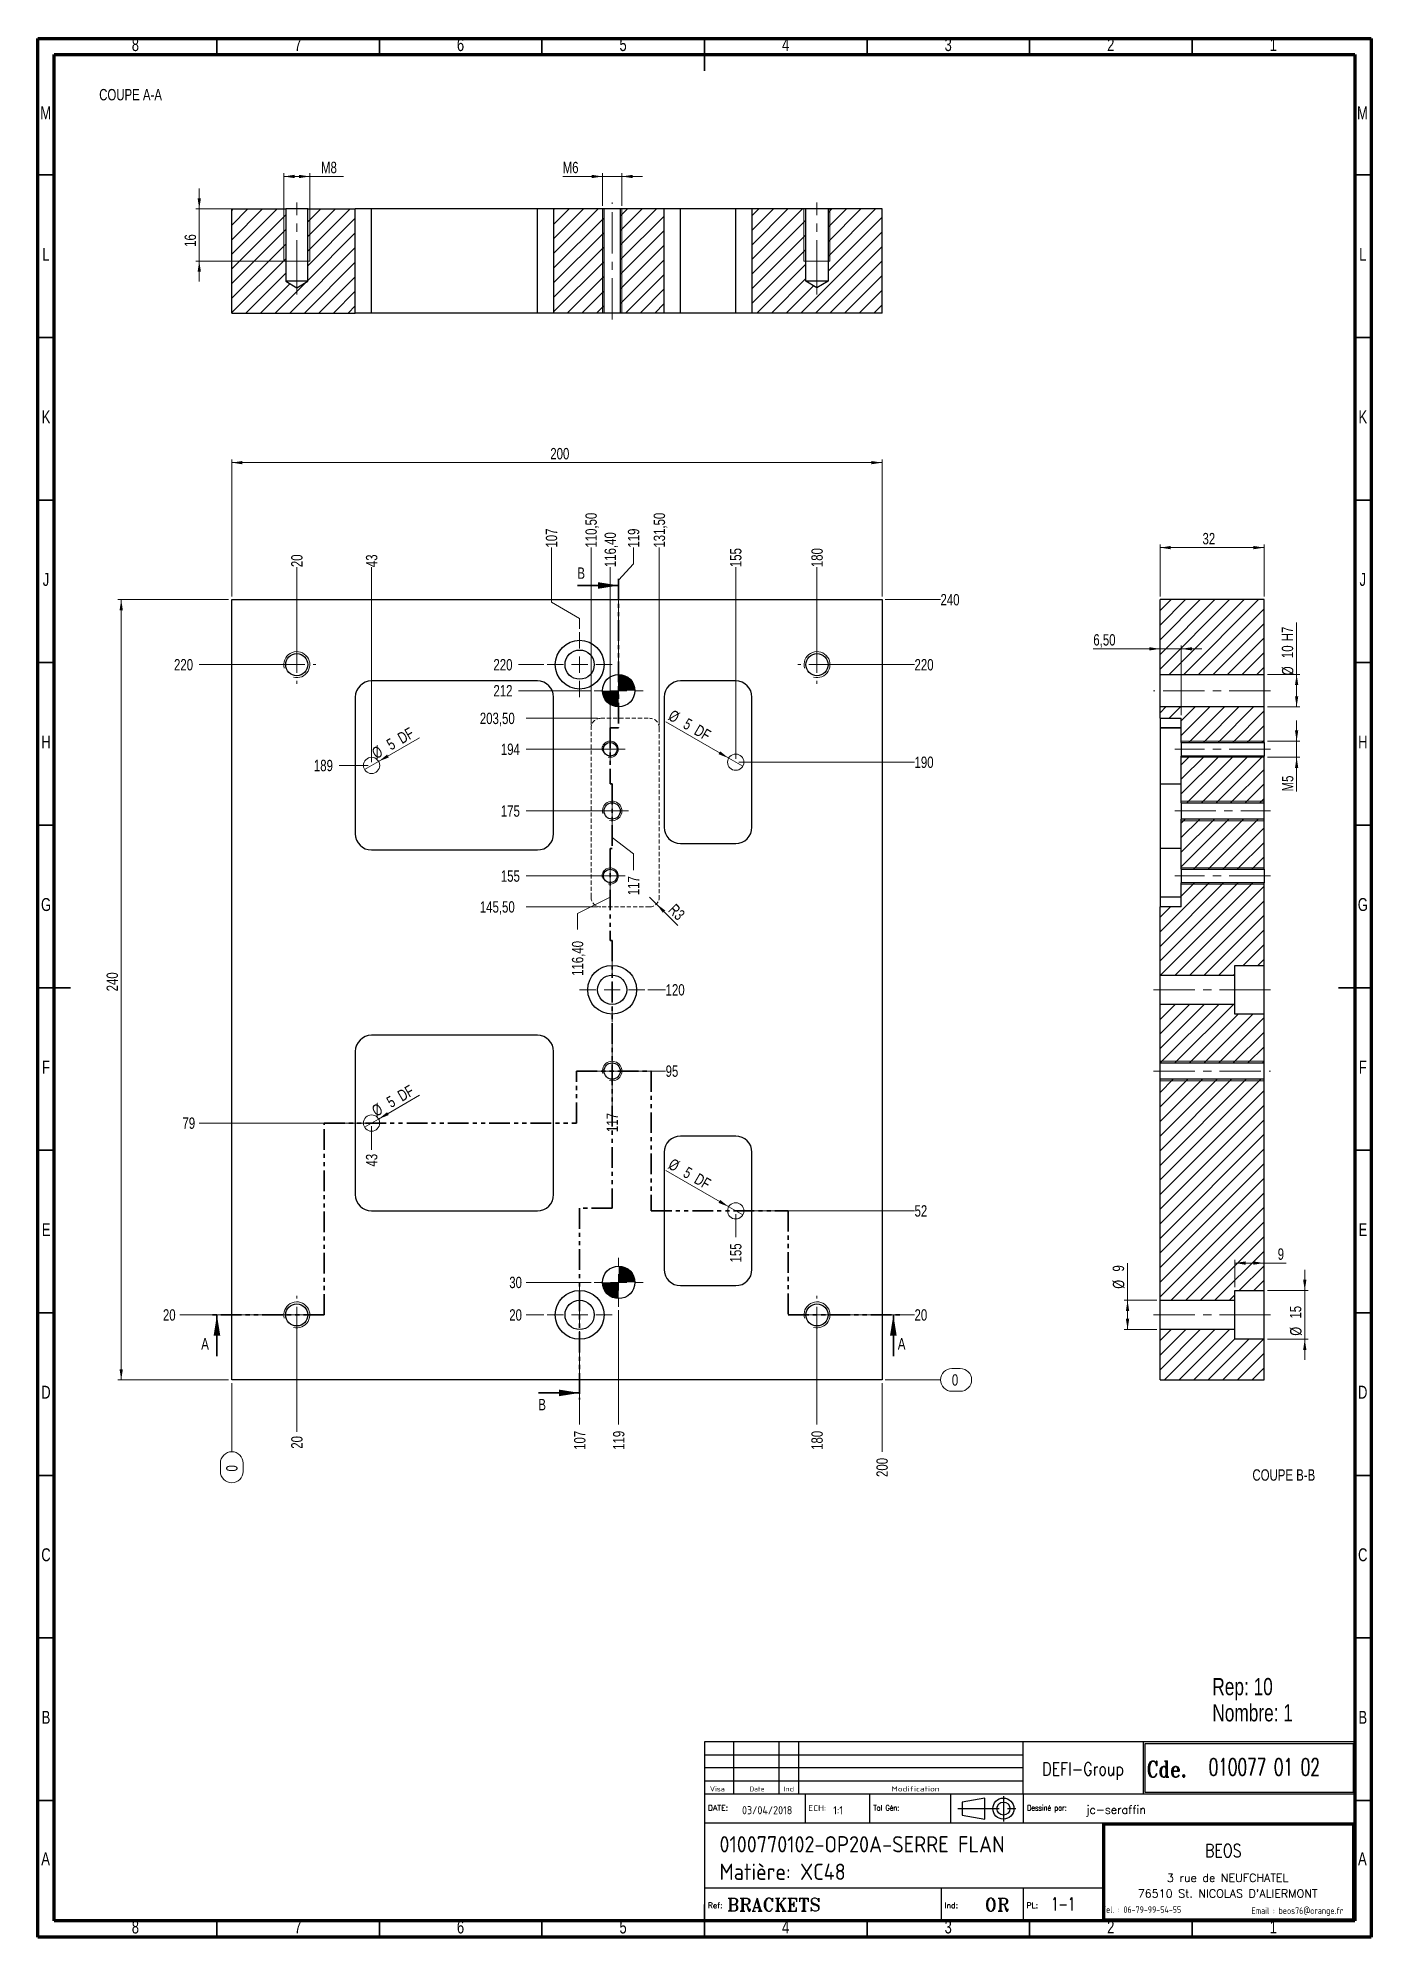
# Model space of a CAD drawing. Header units: millimetres. Extents: x 5 to 415, y 5 to 589.
import ezdxf

# ---------------------------------------------------------------- set-up
doc = ezdxf.new("R2010")
doc.units = ezdxf.units.MM
for name, pattern in [('CENTERX2', [20.32, 12.7, -2.54, 2.54, -2.54]), ('HIDDEN', [1.905, 1.27, -0.635]), ('PHANTOM', [12.7, 6.35, -1.27, 1.27, -1.27, 1.27, -1.27])]:
    doc.linetypes.add(name, pattern=pattern)
doc.layers.add('DIMENSIONS', color=176, linetype='Continuous')
doc.styles.add('SLDTEXTSTYLE0', font='TXT', dxfattribs={"width": 0.75})
doc.styles.add('SLDTEXTSTYLE1', font='ISOCP')
doc.styles.add('SLDTEXTSTYLE10', font='ISOCP', dxfattribs={"width": 1.147311})
doc.styles.add('SLDTEXTSTYLE11', font='ISOCP', dxfattribs={"width": 1.385904})
doc.styles.add('SLDTEXTSTYLE12', font='ISOCP', dxfattribs={"width": 1.246461})
doc.styles.add('SLDTEXTSTYLE13', font='ROMAND')
doc.styles.add('SLDTEXTSTYLE2', font='ROMANT', dxfattribs={"width": 0.8})
doc.styles.add('SLDTEXTSTYLE3', font='ISOCP', dxfattribs={"width": 0.8})
doc.styles.add('SLDTEXTSTYLE4', font='ROMANS', dxfattribs={"width": 0.8})
doc.styles.add('SLDTEXTSTYLE5', font='ROMANT')
doc.styles.add('SLDTEXTSTYLE6', font='ROMANS')
doc.styles.add('SLDTEXTSTYLE7', font='ROMANT', dxfattribs={"width": 0.65})
doc.styles.add('SLDTEXTSTYLE8', font='ISOCP', dxfattribs={"width": 1.446157})
doc.styles.add('SLDTEXTSTYLE9', font='ISOCP', dxfattribs={"width": 1.294402})
doc.dimstyles.new('SLDDIMSTYLE0', dxfattribs={"dimtxt": 3.5, "dimasz": 3.302, "dimexe": 0, "dimexo": 0.0625, "dimgap": 0.875, "dimtad": 0, "dimtih": 1, "dimtoh": 1, "dimdec": 0, "dimrnd": 1e-09, "dimdsep": 46, "dimtxsty": 'SLDTEXTSTYLE0', "dimblk1": 'NONE', "dimblk2": 'NONE', "dimsah": 1, "dimcen": 0.09, "dimadec": 0, "dimazin": 2, "dimtfac": 1, "dimtdec": 0, "dimtofl": 0, "dimtmove": 0, "dimatfit": 3, "dimldrblk": 'NONE', "dimfxl": 1, "dimfrac": 2, "dimtolj": 1, "dimtzin": 12, "dimarcsym": 0})
doc.dimstyles.new('SLDDIMSTYLE1', dxfattribs={"dimtxt": 3.5, "dimasz": 3.302, "dimexe": 0, "dimexo": 0.0625, "dimgap": 0.875, "dimtad": 0, "dimtih": 1, "dimtoh": 1, "dimrnd": 1e-09, "dimzin": 12, "dimdsep": 46, "dimtxsty": 'SLDTEXTSTYLE0', "dimblk1": 'NONE', "dimblk2": 'NONE', "dimsah": 1, "dimcen": 0.09, "dimadec": 0, "dimazin": 3, "dimtfac": 1, "dimtofl": 0, "dimtmove": 0, "dimatfit": 3, "dimldrblk": 'NONE', "dimfxl": 1, "dimfrac": 2, "dimtolj": 1, "dimtzin": 12, "dimarcsym": 0})
doc.dimstyles.new('SLDDIMSTYLE2', dxfattribs={"dimtxt": 3.5, "dimasz": 3.302, "dimexe": 0, "dimexo": 0.0625, "dimgap": 0.875, "dimtad": 1, "dimrnd": 1e-09, "dimzin": 12, "dimdsep": 46, "dimtxsty": 'SLDTEXTSTYLE0', "dimblk1": 'NONE', "dimsah": 1, "dimcen": 0, "dimadec": 0, "dimazin": 3, "dimtfac": 1, "dimtmove": 0, "dimatfit": 3, "dimldrblk": 'NONE', "dimfxl": 1, "dimfrac": 2, "dimtolj": 1, "dimtzin": 12, "dimarcsym": 0})
doc.dimstyles.new('SLDDIMSTYLE3', dxfattribs={"dimtxt": 3.5, "dimasz": 3.302, "dimexe": 0, "dimexo": 0.0625, "dimgap": 0.875, "dimtad": 1, "dimrnd": 1e-09, "dimzin": 12, "dimdsep": 46, "dimtxsty": 'SLDTEXTSTYLE0', "dimsah": 1, "dimcen": 0.09, "dimadec": 0, "dimazin": 3, "dimtfac": 1, "dimtofl": 0, "dimtmove": 0, "dimatfit": 3, "dimfxl": 1, "dimfrac": 2, "dimtolj": 1, "dimtzin": 12, "dimarcsym": 0})
doc.dimstyles.new('SLDDIMSTYLE4', dxfattribs={"dimtxt": 3.5, "dimasz": 3.302, "dimexe": 0, "dimexo": 0.0625, "dimgap": 0.875, "dimtad": 1, "dimrnd": 1e-09, "dimzin": 12, "dimdsep": 46, "dimtxsty": 'SLDTEXTSTYLE0', "dimsah": 1, "dimcen": 0, "dimadec": 0, "dimazin": 3, "dimtfac": 1, "dimtofl": 0, "dimtmove": 0, "dimatfit": 3, "dimfxl": 1, "dimfrac": 2, "dimtolj": 1, "dimtzin": 12, "dimarcsym": 0})
doc.dimstyles.new('SLDDIMSTYLE5', dxfattribs={"dimtxt": 3.5, "dimasz": 3.302, "dimexe": 0, "dimexo": 0.0625, "dimgap": 0.875, "dimtad": 1, "dimrnd": 1e-09, "dimzin": 12, "dimdsep": 46, "dimtxsty": 'SLDTEXTSTYLE0', "dimsah": 1, "dimcen": 0.09, "dimadec": 0, "dimazin": 3, "dimtfac": 1, "dimtmove": 0, "dimatfit": 0, "dimfxl": 1, "dimfrac": 2, "dimtolj": 1, "dimtzin": 12, "dimarcsym": 0})

msp = doc.modelspace()

# ---------------------------------------------------------------- texts
at = {"color": 7, "linetype": 'Continuous', "lineweight": 0, "attachment_point": 2, "style": 'SLDTEXTSTYLE0'}
for s, insert, char_height in [('8', (34.96, 589.06), 3.969), ('7', (84.96, 589.06), 3.969), ('6', (134.96, 589.06), 3.969), ('5', (184.96, 589.06), 3.969), ('4', (234.96, 589.06), 3.969), ('3', (284.96, 589.06), 3.969), ('2', (334.96, 589.06), 3.969), ('1', (384.96, 589.06), 3.969), ('COUPE A-A', (33.476, 573.43), 3.5), ('M', (7.362, 568.06), 3.969), ('M', (412.362, 568.06), 3.969), ('L', (7.455, 524.56), 3.969), ('L', (412.455, 524.56), 3.969), ('K', (7.489, 474.56), 3.969), ('K', (412.489, 474.56), 3.969), ('J', (7.465, 424.56), 3.969), ('J', (412.465, 424.56), 3.969), ('H', (7.49, 374.56), 3.969), ('H', (412.49, 374.56), 3.969), ('G', (7.487, 324.56), 3.969), ('G', (412.487, 324.56), 3.969), ('F', (7.458, 274.56), 3.969), ('F', (412.458, 274.56), 3.969), ('E', (7.508, 224.56), 3.969), ('E', (412.508, 224.56), 3.969), ('D', (7.453, 174.56), 3.969), ('D', (412.453, 174.56), 3.969), ('COUPE B-B', (388.183, 148.859), 3.5), ('C', (7.459, 124.56), 3.969), ('C', (412.459, 124.56), 3.969), ('B', (7.471, 74.56), 3.969), ('B', (412.471, 74.56), 3.969), ('A', (7.34, 31.06), 3.969), ('A', (412.34, 31.06), 3.969), ('8', (34.96, 10.06), 3.969), ('7', (84.96, 10.06), 3.969), ('6', (134.96, 10.06), 3.969), ('5', (184.96, 10.06), 3.969), ('4', (234.96, 10.06), 3.969), ('3', (284.96, 10.06), 3.969), ('2', (334.96, 10.06), 3.969), ('1', (384.96, 10.06), 3.969)]:
    msp.add_mtext(s, dxfattribs=dict(at, insert=insert, char_height=char_height))
at = {"color": 7, "linetype": 'Continuous', "char_height": 3.5, "attachment_point": 1, "style": 'SLDTEXTSTYLE0'}
for s, insert in [('B', (170.9, 426.265)), ('A', (55.215, 189.212)), ('A', (269.464, 189.212)), ('B', (158.9, 170.512))]:
    msp.add_mtext(s, dxfattribs=dict(at, insert=insert))
at = {"layer": 'DIMENSIONS'}
for s, insert, char_height, attachment_point, style in [('DEFI-Group', (326.42, 58.701), 4, 2, 'SLDTEXTSTYLE2'), ('Cde.', (346, 59.126), 5, 1, 'SLDTEXTSTYLE2'), ('010077 01 02', (365.078, 59.94), 5.29167, 1, 'SLDTEXTSTYLE7'), ('Visa', (211.655, 51.348), 1.5671, 1, 'SLDTEXTSTYLE12'), ('Date', (223.824, 51.283), 1.4924, 1, 'SLDTEXTSTYLE10'), ('Ind', (234.254, 51.283), 1.4924, 1, 'SLDTEXTSTYLE11'), ('Modification', (267.489, 51.348), 1.56705, 1, 'SLDTEXTSTYLE8'), ('DATE:', (211.034, 45.598), 1.7277, 1, 'SLDTEXTSTYLE6'), ('03/04/2018', (221.533, 45.253), 2.5, 1, 'SLDTEXTSTYLE1'), ('ECH:', (241.911, 45.56), 1.8141, 1, 'SLDTEXTSTYLE9'), ('1:1', (249.62, 45.24), 2.5, 1, 'SLDTEXTSTYLE1'), ('Tol Gén:', (261.952, 45.598), 1.7277, 1, 'SLDTEXTSTYLE4'), ('Dessiné par:', (309.221, 45.598), 1.72768, 1, 'SLDTEXTSTYLE4'), ('jc-seraffin', (327.355, 45.42), 2.5, 1, 'SLDTEXTSTYLE5'), ('0100770102-OP20A-SERRE FLAN', (214.603, 36.024), 5, 1, 'SLDTEXTSTYLE1'), ('BEOS', (369.571, 33.595), 4, 2, 'SLDTEXTSTYLE2'), ('Matière: XC48', (214.603, 27.564), 5, 1, 'SLDTEXTSTYLE1'), ('3 rue de NEUFCHATEL', (370.909, 24.448), 2.5, 2, 'SLDTEXTSTYLE13'), ("76510 St. NICOLAS D'ALIERMONT", (370.903, 19.623), 2.5, 2, 'SLDTEXTSTYLE13'), ('Ref:', (211.034, 15.598), 1.7277, 1, 'SLDTEXTSTYLE6'), ('BRACKETS', (216.904, 16.951), 4, 1, 'SLDTEXTSTYLE5'), ('Ind:', (283.826, 15.598), 1.7277, 1, 'SLDTEXTSTYLE6'), ('OR', (296.194, 16.951), 4, 1, 'SLDTEXTSTYLE5'), ('PL:', (309.034, 15.598), 1.7277, 1, 'SLDTEXTSTYLE6'), ('1-1', (316.651, 17.173), 4, 1, 'SLDTEXTSTYLE7'), ('Tel. : 06-79-99-54-55', (344.36, 14.429), 2, 2, 'SLDTEXTSTYLE3'), ('Email : beos76@orange.fr', (392.372, 14.097), 2, 2, 'SLDTEXTSTYLE3')]:
    msp.add_mtext(s, dxfattribs=dict(at, insert=insert, char_height=char_height, attachment_point=attachment_point, style=style))

# ---------------------------------------------------------------- blocks, each defined once
blk = doc.blocks.new('SW_NOTE_0')
at = {"color": 0, "linetype": 'Continuous', "lineweight": 0, "char_height": 5.292, "attachment_point": 1, "style": 'SLDTEXTSTYLE0'}
for s, insert in [('Rep: 10', (0, 6.82)), ('Nombre: 1', (0, -1.23))]:
    blk.add_mtext(s, dxfattribs=dict(at, insert=insert))
blk = doc.blocks.new('_D')
at = {"color": 7, "linetype": 'Continuous', "lineweight": 18}
for p, q in [((265.6, 176.36), (282.59, 176.36)), ((286.08, 179.85), (288.67, 179.85)), ((288.67, 172.87), (286.08, 172.87))]:
    blk.add_line(p, q, dxfattribs=at)
for centre, start, end in [((286.08, 176.36), 90, 270), ((288.67, 176.36), 270, 90)]:
    blk.add_arc(centre, 3.49, start, end, dxfattribs=at)
at = {"color": 7, "linetype": 'Continuous', "lineweight": 18, "insert": (286.08, 178.09), "char_height": 3.5, "attachment_point": 1, "style": 'SLDTEXTSTYLE0'}
blk.add_mtext('0', dxfattribs=at)
blk = doc.blocks.new('_None')
blk = doc.blocks.new('_D_1')
at = {"color": 7, "linetype": 'Continuous', "lineweight": 18}
blk.add_line((83.6, 196.36), (48.6, 196.36), dxfattribs=at)
at = {"color": 7, "linetype": 'Continuous', "lineweight": 18, "insert": (43.43, 198.09), "char_height": 3.5, "attachment_point": 1, "style": 'SLDTEXTSTYLE0'}
blk.add_mtext('20', dxfattribs=at)
blk = doc.blocks.new('_D_2')
at = {"color": 7, "linetype": 'Continuous', "lineweight": 18}
blk.add_line((160.6, 196.36), (155.12, 196.36), dxfattribs=at)
at = {"color": 7, "linetype": 'Continuous', "lineweight": 18, "insert": (149.95, 198.09), "char_height": 3.5, "attachment_point": 1, "style": 'SLDTEXTSTYLE0'}
blk.add_mtext('20', dxfattribs=at)
blk = doc.blocks.new('_D_3')
at = {"color": 7, "linetype": 'Continuous', "lineweight": 18}
blk.add_line((245.6, 196.36), (274.6, 196.36), dxfattribs=at)
at = {"color": 7, "linetype": 'Continuous', "lineweight": 18, "insert": (274.6, 198.09), "char_height": 3.5, "attachment_point": 1, "style": 'SLDTEXTSTYLE0'}
blk.add_mtext('20', dxfattribs=at)
blk = doc.blocks.new('_D_4')
at = {"color": 7, "linetype": 'Continuous', "lineweight": 18}
blk.add_line((175.1, 206.36), (155.12, 206.36), dxfattribs=at)
at = {"color": 7, "linetype": 'Continuous', "lineweight": 18, "insert": (149.95, 208.09), "char_height": 3.5, "attachment_point": 1, "style": 'SLDTEXTSTYLE0'}
blk.add_mtext('30', dxfattribs=at)
blk = doc.blocks.new('_D_5')
at = {"color": 7, "linetype": 'Continuous', "lineweight": 18}
blk.add_line((220.6, 228.36), (274.6, 228.36), dxfattribs=at)
at = {"color": 7, "linetype": 'Continuous', "lineweight": 18, "insert": (274.6, 230.09), "char_height": 3.5, "attachment_point": 1, "style": 'SLDTEXTSTYLE0'}
blk.add_mtext('52', dxfattribs=at)
blk = doc.blocks.new('_D_6')
at = {"color": 7, "linetype": 'Continuous', "lineweight": 18}
blk.add_line((106.6, 255.36), (54.6, 255.36), dxfattribs=at)
at = {"color": 7, "linetype": 'Continuous', "lineweight": 18, "insert": (49.43, 257.09), "char_height": 3.5, "attachment_point": 1, "style": 'SLDTEXTSTYLE0'}
blk.add_mtext('79', dxfattribs=at)
blk = doc.blocks.new('_D_7')
at = {"color": 7, "linetype": 'Continuous', "lineweight": 18}
blk.add_line((182.6, 271.36), (198.04, 271.36), dxfattribs=at)
at = {"color": 7, "linetype": 'Continuous', "lineweight": 18, "insert": (198.04, 273.09), "char_height": 3.5, "attachment_point": 1, "style": 'SLDTEXTSTYLE0'}
blk.add_mtext('95', dxfattribs=at)
blk = doc.blocks.new('_D_8')
at = {"color": 7, "linetype": 'Continuous', "lineweight": 18}
blk.add_line((192.6, 296.36), (198.04, 296.36), dxfattribs=at)
at = {"color": 7, "linetype": 'Continuous', "lineweight": 18, "insert": (198.04, 298.09), "char_height": 3.5, "attachment_point": 1, "style": 'SLDTEXTSTYLE0'}
blk.add_mtext('120', dxfattribs=at)
blk = doc.blocks.new('_D_9')
at = {"color": 7, "linetype": 'Continuous', "lineweight": 18}
blk.add_line((177.1, 321.86), (155.12, 321.86), dxfattribs=at)
at = {"color": 7, "linetype": 'Continuous', "lineweight": 18, "insert": (140.9, 323.59), "char_height": 3.5, "attachment_point": 1, "style": 'SLDTEXTSTYLE0'}
blk.add_mtext('145,50', dxfattribs=at)
blk = doc.blocks.new('_D_10')
at = {"color": 7, "linetype": 'Continuous', "lineweight": 18}
blk.add_line((180, 331.36), (155.12, 331.36), dxfattribs=at)
at = {"color": 7, "linetype": 'Continuous', "lineweight": 18, "insert": (147.36, 333.09), "char_height": 3.5, "attachment_point": 1, "style": 'SLDTEXTSTYLE0'}
blk.add_mtext('155', dxfattribs=at)
blk = doc.blocks.new('_D_11')
at = {"color": 7, "linetype": 'Continuous', "lineweight": 18}
blk.add_line((180.6, 351.36), (155.12, 351.36), dxfattribs=at)
at = {"color": 7, "linetype": 'Continuous', "lineweight": 18, "insert": (147.36, 353.09), "char_height": 3.5, "attachment_point": 1, "style": 'SLDTEXTSTYLE0'}
blk.add_mtext('175', dxfattribs=at)
blk = doc.blocks.new('_D_12')
at = {"color": 7, "linetype": 'Continuous', "lineweight": 18}
blk.add_line((106.6, 365.36), (97.62, 365.36), dxfattribs=at)
at = {"color": 7, "linetype": 'Continuous', "lineweight": 18, "insert": (89.86, 367.09), "char_height": 3.5, "attachment_point": 1, "style": 'SLDTEXTSTYLE0'}
blk.add_mtext('189', dxfattribs=at)
blk = doc.blocks.new('_D_13')
at = {"color": 7, "linetype": 'Continuous', "lineweight": 18}
blk.add_line((220.6, 366.36), (274.6, 366.36), dxfattribs=at)
at = {"color": 7, "linetype": 'Continuous', "lineweight": 18, "insert": (274.6, 368.09), "char_height": 3.5, "attachment_point": 1, "style": 'SLDTEXTSTYLE0'}
blk.add_mtext('190', dxfattribs=at)
blk = doc.blocks.new('_D_14')
at = {"color": 7, "linetype": 'Continuous', "lineweight": 18}
blk.add_line((180, 370.36), (155.12, 370.36), dxfattribs=at)
at = {"color": 7, "linetype": 'Continuous', "lineweight": 18, "insert": (147.36, 372.09), "char_height": 3.5, "attachment_point": 1, "style": 'SLDTEXTSTYLE0'}
blk.add_mtext('194', dxfattribs=at)
blk = doc.blocks.new('_D_15')
at = {"color": 7, "linetype": 'Continuous', "lineweight": 18}
blk.add_line((177.1, 379.86), (155.12, 379.86), dxfattribs=at)
at = {"color": 7, "linetype": 'Continuous', "lineweight": 18, "insert": (140.9, 381.59), "char_height": 3.5, "attachment_point": 1, "style": 'SLDTEXTSTYLE0'}
blk.add_mtext('203,50', dxfattribs=at)
blk = doc.blocks.new('_D_16')
at = {"color": 7, "linetype": 'Continuous', "lineweight": 18}
blk.add_line((175.1, 388.36), (152.84, 388.36), dxfattribs=at)
at = {"color": 7, "linetype": 'Continuous', "lineweight": 18, "insert": (145.08, 390.09), "char_height": 3.5, "attachment_point": 1, "style": 'SLDTEXTSTYLE0'}
blk.add_mtext('212', dxfattribs=at)
blk = doc.blocks.new('_D_17')
at = {"color": 7, "linetype": 'Continuous', "lineweight": 18}
blk.add_line((160.6, 396.36), (152.84, 396.36), dxfattribs=at)
at = {"color": 7, "linetype": 'Continuous', "lineweight": 18, "insert": (145.08, 398.09), "char_height": 3.5, "attachment_point": 1, "style": 'SLDTEXTSTYLE0'}
blk.add_mtext('220', dxfattribs=at)
blk = doc.blocks.new('_D_18')
at = {"color": 7, "linetype": 'Continuous', "lineweight": 18}
blk.add_line((83.6, 396.36), (54.6, 396.36), dxfattribs=at)
at = {"color": 7, "linetype": 'Continuous', "lineweight": 18, "insert": (46.84, 398.09), "char_height": 3.5, "attachment_point": 1, "style": 'SLDTEXTSTYLE0'}
blk.add_mtext('220', dxfattribs=at)
blk = doc.blocks.new('_D_19')
at = {"color": 7, "linetype": 'Continuous', "lineweight": 18}
blk.add_line((245.6, 396.36), (274.6, 396.36), dxfattribs=at)
at = {"color": 7, "linetype": 'Continuous', "lineweight": 18, "insert": (274.6, 398.09), "char_height": 3.5, "attachment_point": 1, "style": 'SLDTEXTSTYLE0'}
blk.add_mtext('220', dxfattribs=at)
blk = doc.blocks.new('_D_20')
at = {"color": 7, "linetype": 'Continuous', "lineweight": 18}
blk.add_line((265.6, 416.36), (282.59, 416.36), dxfattribs=at)
at = {"color": 7, "linetype": 'Continuous', "lineweight": 18, "insert": (282.59, 418.09), "char_height": 3.5, "attachment_point": 1, "style": 'SLDTEXTSTYLE0'}
blk.add_mtext('240', dxfattribs=at)
blk = doc.blocks.new('_D_21')
at = {"color": 7, "linetype": 'Continuous', "lineweight": 18}
for q in [(122.39, 373.9), (105.44, 364.11)]:
    blk.add_line((109.77, 366.61), q, dxfattribs=at)
blk.add_solid([(109.77, 366.61), (112.88, 367.82), (112.37, 368.7)], dxfattribs=at)
at = {"color": 7, "linetype": 'Continuous', "lineweight": 18, "char_height": 3.5, "attachment_point": 1, "rotation": 30, "style": 'SLDTEXTSTYLE0'}
for s, insert in [('DF', (115.21, 374.91)), ('%%c', (107.29, 370.27)), ('5', (111.83, 372.96))]:
    blk.add_mtext(s, dxfattribs=dict(at, insert=insert))
blk = doc.blocks.new('_D_22')
at = {"color": 7, "linetype": 'Continuous', "lineweight": 18}
for q in [(198.06, 378.8), (221.77, 365.11)]:
    blk.add_line((217.44, 367.61), q, dxfattribs=at)
blk.add_solid([(217.44, 367.61), (214.83, 369.7), (214.32, 368.82)], dxfattribs=at)
at = {"color": 7, "linetype": 'Continuous', "lineweight": 18, "char_height": 3.5, "attachment_point": 1, "rotation": 330, "style": 'SLDTEXTSTYLE0'}
for s, insert in [('%%c', (200.3, 382.68)), ('5', (204.9, 380.08)), ('DF', (208.27, 378.13))]:
    blk.add_mtext(s, dxfattribs=dict(at, insert=insert))
blk = doc.blocks.new('_D_23')
at = {"color": 7, "linetype": 'Continuous', "lineweight": 18}
for q in [(122.39, 263.9), (105.44, 254.11)]:
    blk.add_line((109.77, 256.61), q, dxfattribs=at)
blk.add_solid([(109.77, 256.61), (112.88, 257.82), (112.37, 258.7)], dxfattribs=at)
at = {"color": 7, "linetype": 'Continuous', "lineweight": 18, "char_height": 3.5, "attachment_point": 1, "rotation": 30, "style": 'SLDTEXTSTYLE0'}
for s, insert in [('5', (111.83, 262.96)), ('DF', (115.21, 264.91)), ('%%c', (107.29, 260.27))]:
    blk.add_mtext(s, dxfattribs=dict(at, insert=insert))
blk = doc.blocks.new('_D_24')
at = {"color": 7, "linetype": 'Continuous', "lineweight": 18}
for q in [(198.06, 240.8), (221.77, 227.11)]:
    blk.add_line((217.44, 229.61), q, dxfattribs=at)
blk.add_solid([(217.44, 229.61), (214.83, 231.7), (214.32, 230.82)], dxfattribs=at)
at = {"color": 7, "linetype": 'Continuous', "lineweight": 18, "char_height": 3.5, "attachment_point": 1, "rotation": 330, "style": 'SLDTEXTSTYLE0'}
for s, insert in [('%%c', (200.3, 244.68)), ('5', (204.9, 242.08)), ('DF', (208.27, 240.13))]:
    blk.add_mtext(s, dxfattribs=dict(at, insert=insert))
blk = doc.blocks.new('_D_25')
at = {"color": 7, "linetype": 'Continuous', "lineweight": 18}
for p, q in [((64.6, 175.36), (64.6, 154.26)), ((61.11, 148.18), (61.11, 150.77)), ((68.09, 150.77), (68.09, 148.18))]:
    blk.add_line(p, q, dxfattribs=at)
for centre, start, end in [((64.6, 150.77), 0, 180), ((64.6, 148.18), 180, 0)]:
    blk.add_arc(centre, 3.49, start, end, dxfattribs=at)
at = {"color": 7, "linetype": 'Continuous', "lineweight": 18, "insert": (62.87, 148.18), "char_height": 3.5, "attachment_point": 1, "rotation": 90, "style": 'SLDTEXTSTYLE0'}
blk.add_mtext('0', dxfattribs=at)
blk = doc.blocks.new('_D_26')
at = {"color": 7, "linetype": 'Continuous', "lineweight": 18}
blk.add_line((84.6, 195.36), (84.6, 160.36), dxfattribs=at)
at = {"color": 7, "linetype": 'Continuous', "lineweight": 18, "insert": (82.87, 155.19), "char_height": 3.5, "attachment_point": 1, "rotation": 90, "style": 'SLDTEXTSTYLE0'}
blk.add_mtext('20', dxfattribs=at)
blk = doc.blocks.new('_D_27')
at = {"color": 7, "linetype": 'Continuous', "lineweight": 18}
blk.add_line((84.6, 397.36), (84.6, 426.36), dxfattribs=at)
at = {"color": 7, "linetype": 'Continuous', "lineweight": 18, "insert": (82.87, 426.36), "char_height": 3.5, "attachment_point": 1, "rotation": 90, "style": 'SLDTEXTSTYLE0'}
blk.add_mtext('20', dxfattribs=at)
blk = doc.blocks.new('_D_28')
at = {"color": 7, "linetype": 'Continuous', "lineweight": 18}
blk.add_line((107.6, 254.36), (107.6, 247.15), dxfattribs=at)
at = {"color": 7, "linetype": 'Continuous', "lineweight": 18, "insert": (105.87, 241.98), "char_height": 3.5, "attachment_point": 1, "rotation": 90, "style": 'SLDTEXTSTYLE0'}
blk.add_mtext('43', dxfattribs=at)
blk = doc.blocks.new('_D_29')
at = {"color": 7, "linetype": 'Continuous', "lineweight": 18}
blk.add_line((107.6, 366.36), (107.6, 426.36), dxfattribs=at)
at = {"color": 7, "linetype": 'Continuous', "lineweight": 18, "insert": (105.87, 426.36), "char_height": 3.5, "attachment_point": 1, "rotation": 90, "style": 'SLDTEXTSTYLE0'}
blk.add_mtext('43', dxfattribs=at)
blk = doc.blocks.new('_D_30')
at = {"color": 7, "linetype": 'Continuous', "lineweight": 18}
for p, q in [((162.93, 415.55), (162.93, 432.36)), ((162.93, 415.55), (171.6, 410.55)), ((171.6, 410.55), (171.6, 407.36))]:
    blk.add_line(p, q, dxfattribs=at)
at = {"color": 7, "linetype": 'Continuous', "lineweight": 18, "insert": (161.19, 432.36), "char_height": 3.5, "attachment_point": 1, "rotation": 90, "style": 'SLDTEXTSTYLE0'}
blk.add_mtext('107', dxfattribs=at)
blk = doc.blocks.new('_D_31')
at = {"color": 7, "linetype": 'Continuous', "lineweight": 18}
for p, q in [((181, 324.85), (181, 330.36)), ((170.96, 319.85), (181, 324.85)), ((170.96, 319.85), (170.96, 314.85))]:
    blk.add_line(p, q, dxfattribs=at)
at = {"color": 7, "linetype": 'Continuous', "lineweight": 18, "insert": (169.22, 300.63), "char_height": 3.5, "attachment_point": 1, "rotation": 90, "style": 'SLDTEXTSTYLE0'}
blk.add_mtext('116,40', dxfattribs=at)
blk = doc.blocks.new('_D_32')
at = {"color": 7, "linetype": 'Continuous', "lineweight": 18}
blk.add_line((171.6, 185.36), (171.6, 162.6), dxfattribs=at)
at = {"color": 7, "linetype": 'Continuous', "lineweight": 18, "insert": (169.87, 154.84), "char_height": 3.5, "attachment_point": 1, "rotation": 90, "style": 'SLDTEXTSTYLE0'}
blk.add_mtext('107', dxfattribs=at)
blk = doc.blocks.new('_D_33')
at = {"color": 7, "linetype": 'Continuous', "lineweight": 18}
blk.add_line((175.1, 377.86), (175.1, 432.36), dxfattribs=at)
at = {"color": 7, "linetype": 'Continuous', "lineweight": 18, "insert": (173.37, 432.36), "char_height": 3.5, "attachment_point": 1, "rotation": 90, "style": 'SLDTEXTSTYLE0'}
blk.add_mtext('110,50', dxfattribs=at)
blk = doc.blocks.new('_D_34')
at = {"color": 7, "linetype": 'Continuous', "lineweight": 18}
blk.add_line((181, 371.36), (181, 426.36), dxfattribs=at)
at = {"color": 7, "linetype": 'Continuous', "lineweight": 18, "insert": (179.27, 426.36), "char_height": 3.5, "attachment_point": 1, "rotation": 90, "style": 'SLDTEXTSTYLE0'}
blk.add_mtext('116,40', dxfattribs=at)
blk = doc.blocks.new('_D_35')
at = {"color": 7, "linetype": 'Continuous', "lineweight": 18}
blk.add_line((181.6, 285.36), (181.6, 260.36), dxfattribs=at)
at = {"color": 7, "linetype": 'Continuous', "lineweight": 18, "insert": (179.87, 252.6), "char_height": 3.5, "attachment_point": 1, "rotation": 90, "style": 'SLDTEXTSTYLE0'}
blk.add_mtext('117', dxfattribs=at)
blk = doc.blocks.new('_D_36')
at = {"color": 7, "linetype": 'Continuous', "lineweight": 18}
blk.add_line((183.6, 197.86), (183.6, 162.6), dxfattribs=at)
at = {"color": 7, "linetype": 'Continuous', "lineweight": 18, "insert": (181.87, 154.84), "char_height": 3.5, "attachment_point": 1, "rotation": 90, "style": 'SLDTEXTSTYLE0'}
blk.add_mtext('119', dxfattribs=at)
blk = doc.blocks.new('_D_37')
at = {"color": 7, "linetype": 'Continuous', "lineweight": 18}
for p, q in [((181.6, 343.19), (181.6, 350.36)), ((188.17, 338.19), (181.6, 343.19)), ((188.17, 338.19), (188.17, 333.19))]:
    blk.add_line(p, q, dxfattribs=at)
at = {"color": 7, "linetype": 'Continuous', "lineweight": 18, "insert": (186.44, 325.43), "char_height": 3.5, "attachment_point": 1, "rotation": 90, "style": 'SLDTEXTSTYLE0'}
blk.add_mtext('117', dxfattribs=at)
blk = doc.blocks.new('_D_38')
at = {"color": 7, "linetype": 'Continuous', "lineweight": 18}
for p, q in [((188.17, 427.36), (188.17, 432.36)), ((188.17, 427.36), (183.6, 422.36)), ((183.6, 422.36), (183.6, 396.86))]:
    blk.add_line(p, q, dxfattribs=at)
at = {"color": 7, "linetype": 'Continuous', "lineweight": 18, "insert": (186.44, 432.36), "char_height": 3.5, "attachment_point": 1, "rotation": 90, "style": 'SLDTEXTSTYLE0'}
blk.add_mtext('119', dxfattribs=at)
blk = doc.blocks.new('_D_39')
at = {"color": 7, "linetype": 'Continuous', "lineweight": 18}
blk.add_line((196.1, 377.86), (196.1, 432.36), dxfattribs=at)
at = {"color": 7, "linetype": 'Continuous', "lineweight": 18, "insert": (194.37, 432.36), "char_height": 3.5, "attachment_point": 1, "rotation": 90, "style": 'SLDTEXTSTYLE0'}
blk.add_mtext('131,50', dxfattribs=at)
blk = doc.blocks.new('_D_40')
at = {"color": 7, "linetype": 'Continuous', "lineweight": 18}
blk.add_line((219.6, 227.36), (219.6, 220.26), dxfattribs=at)
at = {"color": 7, "linetype": 'Continuous', "lineweight": 18, "insert": (217.87, 212.5), "char_height": 3.5, "attachment_point": 1, "rotation": 90, "style": 'SLDTEXTSTYLE0'}
blk.add_mtext('155', dxfattribs=at)
blk = doc.blocks.new('_D_41')
at = {"color": 7, "linetype": 'Continuous', "lineweight": 18}
blk.add_line((219.6, 367.36), (219.6, 426.36), dxfattribs=at)
at = {"color": 7, "linetype": 'Continuous', "lineweight": 18, "insert": (217.87, 426.36), "char_height": 3.5, "attachment_point": 1, "rotation": 90, "style": 'SLDTEXTSTYLE0'}
blk.add_mtext('155', dxfattribs=at)
blk = doc.blocks.new('_D_42')
at = {"color": 7, "linetype": 'Continuous', "lineweight": 18}
blk.add_line((244.6, 195.36), (244.6, 162.6), dxfattribs=at)
at = {"color": 7, "linetype": 'Continuous', "lineweight": 18, "insert": (242.87, 154.84), "char_height": 3.5, "attachment_point": 1, "rotation": 90, "style": 'SLDTEXTSTYLE0'}
blk.add_mtext('180', dxfattribs=at)
blk = doc.blocks.new('_D_43')
at = {"color": 7, "linetype": 'Continuous', "lineweight": 18}
blk.add_line((244.6, 397.36), (244.6, 426.36), dxfattribs=at)
at = {"color": 7, "linetype": 'Continuous', "lineweight": 18, "insert": (242.87, 426.36), "char_height": 3.5, "attachment_point": 1, "rotation": 90, "style": 'SLDTEXTSTYLE0'}
blk.add_mtext('180', dxfattribs=at)
blk = doc.blocks.new('_D_44')
at = {"color": 7, "linetype": 'Continuous', "lineweight": 18}
blk.add_line((264.6, 175.36), (264.6, 154.26), dxfattribs=at)
at = {"color": 7, "linetype": 'Continuous', "lineweight": 18, "insert": (262.87, 146.5), "char_height": 3.5, "attachment_point": 1, "rotation": 90, "style": 'SLDTEXTSTYLE0'}
blk.add_mtext('200', dxfattribs=at)
blk = doc.blocks.new('_D_45')
at = {"color": 7, "linetype": 'Continuous', "lineweight": 18}
for p, q in [((64.6, 417.36), (64.6, 459.5)), ((64.6, 458.5), (264.6, 458.5)), ((264.6, 417.36), (264.6, 459.5))]:
    blk.add_line(p, q, dxfattribs=at)
for points in [[(64.6, 458.5), (67.9, 457.99), (67.9, 459)], [(264.6, 458.5), (261.3, 459), (261.3, 457.99)]]:
    blk.add_solid(points, dxfattribs=at)
at = {"color": 7, "linetype": 'Continuous', "lineweight": 18, "insert": (162.57, 463.01), "char_height": 3.5, "attachment_point": 1, "style": 'SLDTEXTSTYLE0'}
blk.add_mtext('200', dxfattribs=at)
blk = doc.blocks.new('_D_46')
at = {"color": 7, "linetype": 'Continuous', "lineweight": 18}
for p, q in [((63.6, 416.36), (29.6, 416.36)), ((30.6, 176.36), (30.6, 416.36)), ((63.6, 176.36), (29.6, 176.36))]:
    blk.add_line(p, q, dxfattribs=at)
for points in [[(30.6, 416.36), (30.09, 413.06), (31.11, 413.06)], [(30.6, 176.36), (31.11, 179.66), (30.09, 179.66)]]:
    blk.add_solid(points, dxfattribs=at)
at = {"color": 7, "linetype": 'Continuous', "lineweight": 18, "insert": (26.09, 295.87), "char_height": 3.5, "attachment_point": 1, "rotation": 90, "style": 'SLDTEXTSTYLE0'}
blk.add_mtext('240', dxfattribs=at)
blk = doc.blocks.new('_D_47')
at = {"color": 7, "linetype": 'Continuous', "lineweight": 18}
for q in [(193.1, 324.86), (201.82, 316.14)]:
    blk.add_line((195.22, 322.74), q, dxfattribs=at)
blk.add_solid([(195.22, 322.74), (197.2, 320.05), (197.92, 320.76)], dxfattribs=at)
at = {"color": 7, "linetype": 'Continuous', "lineweight": 18, "insert": (201.11, 323.09), "char_height": 3.5, "attachment_point": 1, "rotation": 315, "style": 'SLDTEXTSTYLE0'}
blk.add_mtext('R3', dxfattribs=at)
blk = doc.blocks.new('SW_CENTERMARKSYMBOL_0')
at = {"color": 0, "linetype": 'Continuous', "lineweight": 0}
for p, q in [((0, 5), (0, 5.9)), ((-5, 0), (-5.9, 0)), ((0, 0), (-2.5, 0)), ((0, 0), (0, 2.5)), ((0, 0), (0, -2.5)), ((0, 0), (2.5, 0)), ((5, 0), (5.9, 0)), ((0, -5), (0, -5.9))]:
    blk.add_line(p, q, dxfattribs=at)
blk = doc.blocks.new('SW_CENTERMARKSYMBOL_1')
at = {"color": 0, "linetype": 'Continuous', "lineweight": 0}
for p, q in [((0, 5), (0, 5.9)), ((-5, 0), (-5.9, 0)), ((0, 0), (-2.5, 0)), ((0, 0), (0, 2.5)), ((0, 0), (0, -2.5)), ((0, 0), (2.5, 0)), ((5, 0), (5.9, 0)), ((0, -5), (0, -5.9))]:
    blk.add_line(p, q, dxfattribs=at)
blk = doc.blocks.new('SW_CENTERMARKSYMBOL_2')
at = {"color": 0, "linetype": 'Continuous', "lineweight": 0}
for p, q in [((0, 5), (0, 5.9)), ((-5, 0), (-5.9, 0)), ((0, 0), (-2.5, 0)), ((0, 0), (0, 2.5)), ((0, 0), (0, -2.5)), ((0, 0), (2.5, 0)), ((5, 0), (5.9, 0)), ((0, -5), (0, -5.9))]:
    blk.add_line(p, q, dxfattribs=at)
blk = doc.blocks.new('SW_CENTERMARKSYMBOL_3')
at = {"color": 0, "linetype": 'Continuous', "lineweight": 0}
for p, q in [((0, 5), (0, 5.9)), ((-5, 0), (-5.9, 0)), ((0, 0), (-2.5, 0)), ((0, 0), (0, 2.5)), ((0, 0), (0, -2.5)), ((0, 0), (2.5, 0)), ((5, 0), (5.9, 0)), ((0, -5), (0, -5.9))]:
    blk.add_line(p, q, dxfattribs=at)
blk = doc.blocks.new('SW_CENTERMARKSYMBOL_4')
at = {"color": 0, "linetype": 'Continuous', "lineweight": 0}
for p, q in [((0, 5), (0, 10)), ((-5, 0), (-10, 0)), ((0, 0), (-2.5, 0)), ((0, 0), (0, 2.5)), ((0, 0), (0, -2.5)), ((0, 0), (2.5, 0)), ((5, 0), (10, 0)), ((0, -5), (0, -10))]:
    blk.add_line(p, q, dxfattribs=at)
blk = doc.blocks.new('SW_CENTERMARKSYMBOL_5')
at = {"color": 0, "linetype": 'Continuous', "lineweight": 0}
for p, q in [((0, 5), (0, 10)), ((-5, 0), (-10, 0)), ((0, 0), (-2.5, 0)), ((0, 0), (0, 2.5)), ((0, 0), (0, -2.5)), ((0, 0), (2.5, 0)), ((5, 0), (10, 0)), ((0, -5), (0, -10))]:
    blk.add_line(p, q, dxfattribs=at)
blk = doc.blocks.new('SW_CENTERMARKSYMBOL_6')
at = {"color": 0, "linetype": 'Continuous', "lineweight": 0}
for p, q in [((0, 5), (0, 10)), ((-5, 0), (-10, 0)), ((0, 0), (-2.5, 0)), ((0, 0), (0, 2.5)), ((0, 0), (0, -2.5)), ((0, 0), (2.5, 0)), ((5, 0), (10, 0)), ((0, -5), (0, -10))]:
    blk.add_line(p, q, dxfattribs=at)
blk = doc.blocks.new('SW_CENTERMARKSYMBOL_7')
at = {"color": 0, "linetype": 'Continuous', "lineweight": 0}
for p, q in [((0, 5), (0, 7.5)), ((-5, 0), (-7.5, 0)), ((0, 0), (-2.5, 0)), ((0, 0), (0, 2.5)), ((0, 0), (0, -2.5)), ((0, 0), (2.5, 0)), ((5, 0), (7.5, 0)), ((0, -5), (0, -7.5))]:
    blk.add_line(p, q, dxfattribs=at)
blk = doc.blocks.new('SW_CENTERMARKSYMBOL_8')
at = {"color": 0, "linetype": 'Continuous', "lineweight": 0}
for p, q in [((0, 5), (0, 7.5)), ((-5, 0), (-7.5, 0)), ((0, 0), (-2.5, 0)), ((0, 0), (0, 2.5)), ((0, 0), (0, -2.5)), ((0, 0), (2.5, 0)), ((5, 0), (7.5, 0)), ((0, -5), (0, -7.5))]:
    blk.add_line(p, q, dxfattribs=at)
blk = doc.blocks.new('SW_CENTERMARKSYMBOL_9')
at = {"color": 0, "linetype": 'Continuous', "lineweight": 0}
for p, q in [((-2.5, 0), (-4.6, 0)), ((0, 0), (-2.5, 0)), ((0, 2.5), (0, 4.6)), ((0, 0), (0, 2.5)), ((0, 0), (0, -2.5)), ((0, 0), (2.5, 0)), ((2.5, 0), (4.6, 0)), ((0, -2.5), (0, -4.6))]:
    blk.add_line(p, q, dxfattribs=at)
blk = doc.blocks.new('SW_CENTERMARKSYMBOL_10')
at = {"color": 0, "linetype": 'Continuous', "lineweight": 0}
for p, q in [((-2.5, 0), (-4.6, 0)), ((0, 0), (-2.5, 0)), ((0, 2.5), (0, 4.6)), ((0, 0), (0, 2.5)), ((0, 0), (0, -2.5)), ((0, 0), (2.5, 0)), ((2.5, 0), (4.6, 0)), ((0, -2.5), (0, -4.6))]:
    blk.add_line(p, q, dxfattribs=at)
blk = doc.blocks.new('SW_CENTERMARKSYMBOL_11')
at = {"color": 0, "linetype": 'Continuous', "lineweight": 0}
for p, q in [((-2.5, 0), (-5, 0)), ((0, 0), (-2.5, 0)), ((0, 2.5), (0, 5)), ((0, 0), (0, 2.5)), ((0, 0), (0, -2.5)), ((0, 0), (2.5, 0)), ((2.5, 0), (5, 0)), ((0, -2.5), (0, -5))]:
    blk.add_line(p, q, dxfattribs=at)
blk = doc.blocks.new('SW_CENTERMARKSYMBOL_12')
at = {"color": 0, "linetype": 'Continuous', "lineweight": 0}
for p, q in [((-2.5, 0), (-5, 0)), ((0, 0), (-2.5, 0)), ((0, 2.5), (0, 5)), ((0, 0), (0, 2.5)), ((0, 0), (0, -2.5)), ((0, 0), (2.5, 0)), ((2.5, 0), (5, 0)), ((0, -2.5), (0, -5))]:
    blk.add_line(p, q, dxfattribs=at)
blk = doc.blocks.new('SW_DOWELSYMBOL_0')
at = {"linetype": 'Continuous', "lineweight": 0}
h = blk.add_hatch(color=0, dxfattribs=at)
edge = h.paths.add_edge_path(flags=0)
edge.add_arc((0, 0), 5, 180, 270)
edge.add_line((0, -5), (0, 0))
edge.add_line((0, 0), (-5, 0))
h = blk.add_hatch(color=0, dxfattribs=at)
edge = h.paths.add_edge_path(flags=0)
edge.add_arc((0, 0), 5, 0, 90)
edge.add_line((0, 5), (0, 0))
edge.add_line((0, 0), (5, 0))
at = {"color": 0, "linetype": 'Continuous', "lineweight": 0}
blk.add_circle((0, 0), 5, dxfattribs=at)
blk = doc.blocks.new('SW_DOWELSYMBOL_1')
at = {"linetype": 'Continuous', "lineweight": 0}
h = blk.add_hatch(color=0, dxfattribs=at)
edge = h.paths.add_edge_path(flags=0)
edge.add_arc((0, 0), 5, 180, 270)
edge.add_line((0, -5), (0, 0))
edge.add_line((0, 0), (-5, 0))
h = blk.add_hatch(color=0, dxfattribs=at)
edge = h.paths.add_edge_path(flags=0)
edge.add_arc((0, 0), 5, 0, 90)
edge.add_line((0, 5), (0, 0))
edge.add_line((0, 0), (5, 0))
at = {"color": 0, "linetype": 'Continuous', "lineweight": 0}
blk.add_circle((0, 0), 5, dxfattribs=at)
blk = doc.blocks.new('_D_48')
at = {"color": 7, "linetype": 'Continuous', "lineweight": 18}
for p, q in [((80.6, 521.52), (80.6, 547.52)), ((80.6, 546.52), (88.6, 546.52)), ((88.6, 521.52), (88.6, 547.52)), ((88.6, 546.52), (98.93, 546.52))]:
    blk.add_line(p, q, dxfattribs=at)
for points in [[(80.6, 546.52), (83.9, 546.01), (83.9, 547.03)], [(88.6, 546.52), (85.3, 547.03), (85.3, 546.01)]]:
    blk.add_solid(points, dxfattribs=at)
at = {"color": 7, "linetype": 'Continuous', "lineweight": 18, "insert": (92.06, 551.03), "char_height": 3.5, "attachment_point": 1, "style": 'SLDTEXTSTYLE0'}
blk.add_mtext('M8', dxfattribs=at)
blk = doc.blocks.new('_D_49')
at = {"color": 7, "linetype": 'Continuous', "lineweight": 18}
for p, q in [((54.6, 536.52), (54.6, 542.87)), ((87.6, 536.52), (53.6, 536.52)), ((54.6, 536.52), (54.6, 520.52)), ((87.6, 520.52), (53.6, 520.52)), ((54.6, 520.52), (54.6, 514.17))]:
    blk.add_line(p, q, dxfattribs=at)
for points in [[(54.6, 536.52), (55.11, 539.82), (54.09, 539.82)], [(54.6, 520.52), (54.09, 517.22), (55.11, 517.22)]]:
    blk.add_solid(points, dxfattribs=at)
at = {"color": 7, "linetype": 'Continuous', "lineweight": 18, "insert": (50.09, 524.86), "char_height": 3.5, "attachment_point": 1, "rotation": 90, "style": 'SLDTEXTSTYLE0'}
blk.add_mtext('16', dxfattribs=at)
blk = doc.blocks.new('_D_50')
at = {"color": 7, "linetype": 'Continuous', "lineweight": 18}
for p, q in [((178.6, 546.52), (166.38, 546.52)), ((178.6, 537.52), (178.6, 547.52)), ((184.6, 546.52), (178.6, 546.52)), ((184.6, 537.52), (184.6, 547.52)), ((184.6, 546.52), (190.95, 546.52))]:
    blk.add_line(p, q, dxfattribs=at)
for points in [[(178.6, 546.52), (175.3, 547.03), (175.3, 546.01)], [(184.6, 546.52), (187.9, 546.01), (187.9, 547.03)]]:
    blk.add_solid(points, dxfattribs=at)
at = {"color": 7, "linetype": 'Continuous', "lineweight": 18, "insert": (166.38, 551.03), "char_height": 3.5, "attachment_point": 1, "style": 'SLDTEXTSTYLE0'}
blk.add_mtext('M6', dxfattribs=at)
blk = doc.blocks.new('_D_51')
at = {"color": 7, "linetype": 'Continuous', "lineweight": 18}
for p, q in [((392.12, 393.36), (392.12, 409.34)), ((383.12, 393.36), (393.12, 393.36)), ((392.12, 393.36), (392.12, 383.36)), ((383.12, 383.36), (393.12, 383.36))]:
    blk.add_line(p, q, dxfattribs=at)
for points in [[(392.12, 393.36), (391.61, 390.06), (392.63, 390.06)], [(392.12, 383.36), (392.63, 386.66), (391.61, 386.66)]]:
    blk.add_solid(points, dxfattribs=at)
at = {"color": 7, "linetype": 'Continuous', "lineweight": 18, "char_height": 3.5, "attachment_point": 1, "rotation": 90, "style": 'SLDTEXTSTYLE0'}
for s, insert in [('H7', (387.55, 403.56)), ('10', (387.55, 398.39)), ('%%c', (387.61, 393.11))]:
    blk.add_mtext(s, dxfattribs=dict(at, insert=insert))
blk = doc.blocks.new('_D_52')
at = {"color": 7, "linetype": 'Continuous', "lineweight": 18}
for p, q in [((350.12, 401.23), (329.59, 401.23)), ((350.12, 380.86), (350.12, 402.23)), ((350.12, 401.23), (356.62, 401.23)), ((356.62, 380.86), (356.62, 402.23)), ((356.62, 401.23), (362.97, 401.23))]:
    blk.add_line(p, q, dxfattribs=at)
for points in [[(350.12, 401.23), (346.82, 401.73), (346.82, 400.72)], [(356.62, 401.23), (359.92, 400.72), (359.92, 401.73)]]:
    blk.add_solid(points, dxfattribs=at)
at = {"color": 7, "linetype": 'Continuous', "lineweight": 18, "insert": (329.59, 405.74), "char_height": 3.5, "attachment_point": 1, "style": 'SLDTEXTSTYLE0'}
blk.add_mtext('6,50', dxfattribs=at)
blk = doc.blocks.new('_D_53')
at = {"color": 7, "linetype": 'Continuous', "lineweight": 18}
for p, q in [((392.12, 372.86), (392.12, 379.21)), ((383.12, 372.86), (393.12, 372.86)), ((392.12, 372.86), (392.12, 367.86)), ((383.12, 367.86), (393.12, 367.86)), ((392.12, 367.86), (392.12, 357.37))]:
    blk.add_line(p, q, dxfattribs=at)
for points in [[(392.12, 372.86), (392.63, 376.16), (391.61, 376.16)], [(392.12, 367.86), (391.61, 364.56), (392.63, 364.56)]]:
    blk.add_solid(points, dxfattribs=at)
at = {"color": 7, "linetype": 'Continuous', "lineweight": 18, "insert": (387.61, 357.37), "char_height": 3.5, "attachment_point": 1, "rotation": 90, "style": 'SLDTEXTSTYLE0'}
blk.add_mtext('M5', dxfattribs=at)
blk = doc.blocks.new('_D_54')
at = {"color": 7, "linetype": 'Continuous', "lineweight": 18}
for p, q in [((394.62, 203.86), (394.62, 210.21)), ((383.12, 203.86), (395.62, 203.86)), ((394.62, 188.86), (394.62, 203.86)), ((383.12, 188.86), (395.62, 188.86)), ((394.62, 188.86), (394.62, 182.51))]:
    blk.add_line(p, q, dxfattribs=at)
for points in [[(394.62, 203.86), (395.13, 207.16), (394.12, 207.16)], [(394.62, 188.86), (394.12, 185.56), (395.13, 185.56)]]:
    blk.add_solid(points, dxfattribs=at)
at = {"color": 7, "linetype": 'Continuous', "lineweight": 18, "char_height": 3.5, "attachment_point": 1, "rotation": 90, "style": 'SLDTEXTSTYLE0'}
for s, insert in [('15', (390.06, 195.22)), ('%%c', (390.11, 189.95))]:
    blk.add_mtext(s, dxfattribs=dict(at, insert=insert))
blk = doc.blocks.new('_D_55')
at = {"color": 7, "linetype": 'Continuous', "lineweight": 18}
for p, q in [((373.12, 204.86), (373.12, 213.3)), ((373.12, 212.3), (382.12, 212.3)), ((382.12, 204.86), (382.12, 213.3)), ((382.12, 212.3), (388.89, 212.3))]:
    blk.add_line(p, q, dxfattribs=at)
for points in [[(373.12, 212.3), (376.42, 211.79), (376.42, 212.8)], [(382.12, 212.3), (378.82, 212.8), (378.82, 211.79)]]:
    blk.add_solid(points, dxfattribs=at)
at = {"color": 7, "linetype": 'Continuous', "lineweight": 18, "insert": (386.3, 216.81), "char_height": 3.5, "attachment_point": 1, "style": 'SLDTEXTSTYLE0'}
blk.add_mtext('9', dxfattribs=at)
blk = doc.blocks.new('_D_56')
at = {"color": 7, "linetype": 'Continuous', "lineweight": 18}
for p, q in [((340.12, 200.86), (340.12, 212.26)), ((349.12, 200.86), (339.12, 200.86)), ((340.12, 200.86), (340.12, 191.86)), ((349.12, 191.86), (339.12, 191.86))]:
    blk.add_line(p, q, dxfattribs=at)
for points in [[(340.12, 200.86), (339.61, 197.56), (340.63, 197.56)], [(340.12, 191.86), (340.63, 195.16), (339.61, 195.16)]]:
    blk.add_solid(points, dxfattribs=at)
at = {"color": 7, "linetype": 'Continuous', "lineweight": 18, "char_height": 3.5, "attachment_point": 1, "rotation": 90, "style": 'SLDTEXTSTYLE0'}
for s, insert in [('9', (335.55, 209.68)), ('%%c', (335.61, 204.4))]:
    blk.add_mtext(s, dxfattribs=dict(at, insert=insert))
blk = doc.blocks.new('_D_57')
at = {"color": 7, "linetype": 'Continuous', "lineweight": 18}
for p, q in [((350.12, 417.36), (350.12, 433.36)), ((382.12, 432.36), (350.12, 432.36)), ((382.12, 417.36), (382.12, 433.36))]:
    blk.add_line(p, q, dxfattribs=at)
for points in [[(350.12, 432.36), (353.42, 431.85), (353.42, 432.87)], [(382.12, 432.36), (378.82, 432.87), (378.82, 431.85)]]:
    blk.add_solid(points, dxfattribs=at)
at = {"color": 7, "linetype": 'Continuous', "lineweight": 18, "insert": (363.17, 436.87), "char_height": 3.5, "attachment_point": 1, "style": 'SLDTEXTSTYLE0'}
blk.add_mtext('32', dxfattribs=at)

# ---------------------------------------------------------------- dimensions: what is measured, and where the dimension line sits
at = {"color": 7, "linetype": 'Continuous', "lineweight": 18}
for base, p1, p2, text, dimstyle, picture, middle in [((88.6, 546.52), (80.6, 520.52), (88.6, 520.52), 'M8', 'SLDDIMSTYLE3', '_D_48', (95.497, 546.52)), ((178.6, 546.52), (184.6, 536.52), (178.6, 536.52), 'M6', 'SLDDIMSTYLE5', '_D_50', (169.818, 546.52))]:
    dim = msp.add_linear_dim(base=base, p1=p1, p2=p2, text=text, dimstyle=dimstyle, dxfattribs=at)
    dim.commit()
    dim.dimension.update_dxf_attribs({"geometry": picture, "text_midpoint": middle, "dimtype": 160})
for base, p1, p2, dimstyle, picture, middle in [((54.6, 520.52), (88.6, 536.52), (88.6, 520.52), 'SLDDIMSTYLE5', '_D_49', (54.6, 527.446)), ((30.6, 416.361), (64.6, 176.361), (64.6, 416.361), 'SLDDIMSTYLE3', '_D_46', (30.6, 299.751))]:
    dim = msp.add_linear_dim(base=base, p1=p1, p2=p2, angle=90, dimstyle=dimstyle, dxfattribs=at)
    dim.commit()
    dim.dimension.update_dxf_attribs({"geometry": picture, "text_midpoint": middle, "dimtype": 160})
for base, p1, p2, dimstyle, picture, middle in [((264.6, 458.495), (64.6, 416.361), (264.6, 416.361), 'SLDDIMSTYLE3', '_D_45', (166.445, 458.495)), ((350.119, 432.361), (382.119, 416.361), (350.119, 416.361), 'SLDDIMSTYLE3', '_D_57', (365.755, 432.361)), ((356.619, 401.225), (350.119, 379.861), (356.619, 379.861), 'SLDDIMSTYLE5', '_D_52', (334.119, 401.225)), ((382.119, 212.295), (373.119, 203.861), (382.119, 203.861), 'SLDDIMSTYLE3', '_D_55', (387.594, 212.295))]:
    dim = msp.add_linear_dim(base=base, p1=p1, p2=p2, dimstyle=dimstyle, dxfattribs=at)
    dim.commit()
    dim.dimension.update_dxf_attribs({"geometry": picture, "text_midpoint": middle, "dimtype": 160})
for feature_location, offset, dtype, origin, dimstyle, picture, middle in [((175.1, 376.861), (0, 55.5), 1, (64.6, 176.361), 'SLDDIMSTYLE1', '_D_33', (175.1, 439.473)), ((196.1, 376.861), (0, 55.5), 1, (64.6, 176.361), 'SLDDIMSTYLE1', '_D_39', (196.1, 439.473)), ((181, 370.361), (0, 56), 1, (64.6, 176.361), 'SLDDIMSTYLE1', '_D_34', (181, 433.473)), ((171.6, 406.361), (-8.673, 26), 1, (64.6, 176.361), 'SLDDIMSTYLE1', '_D_30', (162.927, 436.24)), ((183.6, 395.861), (4.572, 36.5), 1, (64.6, 176.361), 'SLDDIMSTYLE1', '_D_38', (188.172, 436.24)), ((219.6, 366.361), (0, 60), 1, (64.6, 176.361), 'SLDDIMSTYLE1', '_D_41', (219.6, 430.24)), ((244.6, 396.361), (0, 30), 1, (64.6, 176.361), 'SLDDIMSTYLE1', '_D_43', (244.6, 430.24)), ((84.6, 396.361), (0, 30), 1, (64.6, 176.361), 'SLDDIMSTYLE1', '_D_27', (84.6, 428.947)), ((107.6, 365.361), (0, 61), 1, (64.6, 176.361), 'SLDDIMSTYLE1', '_D_29', (107.6, 428.947)), ((264.6, 416.361), (17.992, 0), 0, (264.6, 176.361), 'SLDDIMSTYLE1', '_D_20', (286.471, 416.361)), ((84.6, 396.361), (-30, 0), 0, (264.6, 176.361), 'SLDDIMSTYLE1', '_D_18', (50.721, 396.361)), ((161.6, 396.361), (-8.762, 0), 0, (264.6, 176.361), 'SLDDIMSTYLE1', '_D_17', (148.959, 396.361)), ((244.6, 396.361), (30, 0), 0, (264.6, 176.361), 'SLDDIMSTYLE1', '_D_19', (278.479, 396.361)), ((176.1, 388.361), (-23.262, 0), 0, (264.6, 176.361), 'SLDDIMSTYLE1', '_D_16', (148.959, 388.361)), ((178.1, 379.861), (-22.978, 0), 0, (264.6, 176.361), 'SLDDIMSTYLE1', '_D_15', (148.01, 379.861)), ((181, 370.361), (-25.879, 0), 0, (264.6, 176.361), 'SLDDIMSTYLE1', '_D_14', (151.242, 370.361)), ((219.6, 366.361), (55, 0), 0, (264.6, 176.361), 'SLDDIMSTYLE1', '_D_13', (278.479, 366.361)), ((107.6, 365.361), (-9.979, 0), 0, (264.6, 176.361), 'SLDDIMSTYLE1', '_D_12', (93.742, 365.361)), ((181.6, 351.361), (6.572, -18.171), 1, (64.6, 176.361), 'SLDDIMSTYLE1', '_D_37', (188.172, 329.311)), ((181.6, 351.361), (-26.479, 0), 0, (264.6, 176.361), 'SLDDIMSTYLE1', '_D_11', (151.242, 351.361)), ((181, 331.361), (-25.879, 0), 0, (264.6, 176.361), 'SLDDIMSTYLE1', '_D_10', (151.242, 331.361)), ((181, 331.361), (-10.044, -16.508), 1, (64.6, 176.361), 'SLDDIMSTYLE1', '_D_31', (170.956, 307.742)), ((178.1, 321.861), (-22.978, 0), 0, (264.6, 176.361), 'SLDDIMSTYLE1', '_D_9', (148.01, 321.861)), ((191.6, 296.361), (6.442, 0), 0, (264.6, 176.361), 'SLDDIMSTYLE1', '_D_8', (201.921, 296.361)), ((181.6, 286.361), (0, -26), 1, (64.6, 176.361), 'SLDDIMSTYLE1', '_D_35', (181.6, 256.482)), ((181.6, 271.361), (16.442, 0), 0, (264.6, 176.361), 'SLDDIMSTYLE1', '_D_7', (200.628, 271.361)), ((107.6, 255.361), (-53, 0), 0, (264.6, 176.361), 'SLDDIMSTYLE1', '_D_6', (52.014, 255.361)), ((107.6, 255.361), (0, -8.21), 1, (64.6, 176.361), 'SLDDIMSTYLE1', '_D_28', (107.6, 244.565)), ((219.6, 228.361), (0, -8.101), 1, (64.6, 176.361), 'SLDDIMSTYLE1', '_D_40', (219.6, 216.381)), ((219.6, 228.361), (55, 0), 0, (264.6, 176.361), 'SLDDIMSTYLE1', '_D_5', (277.186, 228.361)), ((176.1, 206.361), (-20.979, 0), 0, (264.6, 176.361), 'SLDDIMSTYLE1', '_D_4', (152.535, 206.361)), ((183.6, 198.861), (0, -36.26), 1, (64.6, 176.361), 'SLDDIMSTYLE1', '_D_36', (183.6, 158.722)), ((84.6, 196.361), (-36, 0), 0, (264.6, 176.361), 'SLDDIMSTYLE1', '_D_1', (46.014, 196.361)), ((84.6, 196.361), (0, -36), 1, (64.6, 176.361), 'SLDDIMSTYLE1', '_D_26', (84.6, 157.775)), ((244.6, 196.361), (0, -33.76), 1, (64.6, 176.361), 'SLDDIMSTYLE1', '_D_42', (244.6, 158.722)), ((161.6, 196.361), (-6.479, 0), 0, (264.6, 176.361), 'SLDDIMSTYLE1', '_D_2', (152.535, 196.361)), ((244.6, 196.361), (30, 0), 0, (264.6, 176.361), 'SLDDIMSTYLE1', '_D_3', (277.186, 196.361)), ((171.6, 186.361), (0, -23.76), 1, (64.6, 176.361), 'SLDDIMSTYLE1', '_D_32', (171.6, 158.722)), ((64.600129306, 176.361329202), (0, -22.105196538), 1, (64.600129306, 176.361329202), 'SLDDIMSTYLE0', '_D_25', (64.600129306, 149.474014761)), ((264.6, 176.361), (0, -22.105), 1, (64.6, 176.361), 'SLDDIMSTYLE1', '_D_44', (264.6, 150.377)), ((264.600129306, 176.361329202), (17.991916674, 0), 0, (264.600129306, 176.361329202), 'SLDDIMSTYLE0', '_D', (287.374163883, 176.361329202))]:
    dim = msp.add_ordinate_dim(feature_location=feature_location, offset=offset, dtype=dtype, origin=origin, dimstyle=dimstyle, dxfattribs=at)
    dim.commit()
    dim.dimension.update_dxf_attribs({"geometry": picture, "text_midpoint": middle})
for base, p1, p2, text, dimstyle, picture, middle in [((392.119, 383.361), (382.119, 393.361), (382.119, 383.361), '%%c<>H7', 'SLDDIMSTYLE3', '_D_51', (392.119, 401.225)), ((392.119, 367.861), (382.119, 372.861), (382.119, 367.861), 'M5', 'SLDDIMSTYLE5', '_D_53', (392.119, 360.806)), ((340.119, 191.861), (350.119, 200.861), (350.119, 191.861), '%%c<>', 'SLDDIMSTYLE3', '_D_56', (340.119, 208.33)), ((394.624, 203.861), (382.119, 188.861), (382.119, 203.861), '%%c<>', 'SLDDIMSTYLE5', '_D_54', (394.624, 195.171))]:
    dim = msp.add_linear_dim(base=base, p1=p1, p2=p2, angle=90, text=text, dimstyle=dimstyle, dxfattribs=at)
    dim.commit()
    dim.dimension.update_dxf_attribs({"geometry": picture, "text_midpoint": middle, "dimtype": 160})
for p1, p2, picture, middle in [((221.765, 365.111), (217.435, 367.611), '_D_22', (204.317, 375.185)), ((105.435, 364.111), (109.765, 366.611), '_D_21', (116.26, 370.361)), ((105.435, 254.111), (109.765, 256.611), '_D_23', (116.26, 260.361)), ((221.765, 227.111), (217.435, 229.611), '_D_24', (204.317, 237.185))]:
    dim = msp.add_diameter_dim_2p(p1=p1, p2=p2, text='<> DF', dimstyle='SLDDIMSTYLE2', dxfattribs=at)
    dim.commit()
    dim.dimension.update_dxf_attribs({"geometry": picture, "text_midpoint": middle, "dimtype": 163})
dim = msp.add_radius_dim(center=(193.1, 324.861), mpoint=(195.221, 322.739), dimstyle='SLDDIMSTYLE4', dxfattribs=at)
dim.commit()
dim.dimension.update_dxf_attribs({"geometry": '_D_47', "text_midpoint": (200.165, 317.796), "dimtype": 164})

# ---------------------------------------------------------------- hatches: boundary and pattern name
at = {"linetype": 'Continuous', "lineweight": 18}
h = msp.add_hatch(dxfattribs=at)
h.set_pattern_fill('ANSI31', style=0)
h.paths.add_polyline_path([(64.6, 536.52), (64.6, 504.52), (102.6, 504.52), (102.6, 536.52), (88, 536.52), (88, 514.27), (84.6, 512.227), (81.2, 514.27), (81.2, 536.52)], flags=0)
h = msp.add_hatch(dxfattribs=at)
h.set_pattern_fill('ANSI31', style=0)
h.paths.add_polyline_path([(163.6, 504.52), (179.1, 504.52), (179.1, 536.52), (163.6, 536.52)], flags=0)
h = msp.add_hatch(dxfattribs=at)
h.set_pattern_fill('ANSI31', style=0)
h.paths.add_polyline_path([(184.1, 504.52), (197.6, 504.52), (197.6, 536.52), (184.1, 536.52)], flags=0)
h = msp.add_hatch(dxfattribs=at)
h.set_pattern_fill('ANSI31', style=0)
h.paths.add_polyline_path([(224.6, 504.52), (264.6, 504.52), (264.6, 536.52), (248, 536.52), (248, 514.27), (244.6, 512.227), (241.2, 514.27), (241.2, 536.52), (224.6, 536.52)], flags=0)
h = msp.add_hatch(dxfattribs=at)
h.set_pattern_fill('ANSI31', style=0)
h.paths.add_polyline_path([(350.119, 393.361), (382.119, 393.361), (382.119, 416.361), (350.119, 416.361)], flags=0)
h = msp.add_hatch(dxfattribs=at)
h.set_pattern_fill('ANSI31', style=0)
h.paths.add_polyline_path([(356.619, 379.861), (356.619, 372.461), (382.119, 372.461), (382.119, 383.361), (350.119, 383.361), (350.119, 379.861)], flags=0)
h = msp.add_hatch(dxfattribs=at)
h.set_pattern_fill('ANSI31', style=0)
h.paths.add_polyline_path([(356.619, 368.261), (356.619, 353.861), (382.119, 353.861), (382.119, 368.261)], flags=0)
h = msp.add_hatch(dxfattribs=at)
h.set_pattern_fill('ANSI31', style=0)
h.paths.add_polyline_path([(356.619, 348.861), (356.619, 333.461), (382.119, 333.461), (382.119, 348.861)], flags=0)
h = msp.add_hatch(dxfattribs=at)
h.set_pattern_fill('ANSI31', style=0)
h.paths.add_polyline_path([(350.119, 321.861), (350.119, 300.861), (373.119, 300.861), (373.119, 303.861), (382.119, 303.861), (382.119, 329.261), (356.619, 329.261), (356.619, 321.861)], flags=0)
h = msp.add_hatch(dxfattribs=at)
h.set_pattern_fill('ANSI31', style=0)
h.paths.add_polyline_path([(373.119, 288.861), (373.119, 291.861), (350.119, 291.861), (350.119, 273.861), (382.119, 273.861), (382.119, 288.861)], flags=0)
h = msp.add_hatch(dxfattribs=at)
h.set_pattern_fill('ANSI31', style=0)
h.paths.add_polyline_path([(350.119, 268.861), (350.119, 200.861), (373.119, 200.861), (373.119, 203.861), (382.119, 203.861), (382.119, 268.861)], flags=0)
h = msp.add_hatch(dxfattribs=at)
h.set_pattern_fill('ANSI31', style=0)
h.paths.add_polyline_path([(350.119, 176.361), (382.119, 176.361), (382.119, 188.861), (373.119, 188.861), (373.119, 191.861), (350.119, 191.861)], flags=0)

# ---------------------------------------------------------------- linework, layer by layer
at = {"color": 7, "linetype": 'Continuous', "lineweight": 70}
for p, q in [((5, 5), (5, 589)), ((5, 589), (415, 589)), ((415, 589), (415, 5)), ((10, 10), (10, 584)), ((10, 584), (410, 584)), ((410, 584), (410, 10)), ((410, 10), (10, 10)), ((415, 5), (5, 5))]:
    msp.add_line(p, q, dxfattribs=at)
at = {"color": 7, "linetype": 'Continuous', "lineweight": 35}
for p, q in [((60, 584), (60, 589)), ((110, 584), (110, 589)), ((160, 584), (160, 589)), ((210, 589.001), (210, 578.999)), ((210, 584), (210, 589)), ((260, 584), (260, 589)), ((310, 584), (310, 589)), ((360, 584), (360, 589)), ((10, 547), (5, 547)), ((410, 547), (415, 547)), ((10, 497), (5, 497)), ((410, 497), (415, 497)), ((10, 447), (5, 447)), ((410, 447), (415, 447)), ((170.9, 420.715), (183.6, 420.715)), ((10, 397), (5, 397)), ((410, 397), (415, 397)), ((10, 347), (5, 347)), ((410, 347), (415, 347)), ((4.999, 297), (15.001, 297)), ((10, 297), (5, 297)), ((415.001, 297), (404.999, 297)), ((410, 297), (415, 297)), ((10, 247), (5, 247)), ((410, 247), (415, 247)), ((10, 197), (5, 197)), ((60.042, 183.661), (60.042, 196.361)), ((268.085, 183.661), (268.085, 196.361)), ((410, 197), (415, 197)), ((158.9, 172.361), (171.6, 172.361)), ((10, 147), (5, 147)), ((410, 147), (415, 147)), ((10, 97), (5, 97)), ((410, 97), (415, 97)), ((10, 47), (5, 47)), ((410, 47), (415, 47)), ((210, 4.999), (210, 15.001)), ((60, 10), (60, 5)), ((110, 10), (110, 5)), ((160, 10), (160, 5)), ((210, 10), (210, 5)), ((260, 10), (260, 5)), ((310, 10), (310, 5)), ((360, 10), (360, 5))]:
    msp.add_line(p, q, dxfattribs=at)
at = {"color": 7, "linetype": 'CENTERX2', "lineweight": 18}
for p, q in [((84.6, 514.27), (84.6, 538.52)), ((181.6, 502.52), (181.6, 538.52)), ((244.6, 514.27), (244.6, 538.52)), ((84.6, 514.27), (84.6, 510.227)), ((244.6, 514.27), (244.6, 510.227)), ((384.119, 388.361), (348.119, 388.361)), ((384.119, 370.361), (354.619, 370.361)), ((354.619, 351.361), (384.119, 351.361)), ((384.119, 331.361), (354.619, 331.361)), ((348.119, 296.361), (373.119, 296.361)), ((373.119, 296.361), (384.119, 296.361)), ((348.119, 271.361), (384.119, 271.361)), ((348.119, 196.361), (373.119, 196.361)), ((373.119, 196.361), (384.119, 196.361))]:
    msp.add_line(p, q, dxfattribs=at)
at = {"color": 7, "linetype": 'Continuous', "lineweight": 25}
for p, q in [((64.6, 536.52), (81.2, 536.52)), ((64.6, 504.52), (64.6, 536.52)), ((81.2, 536.52), (81.2, 514.27)), ((88, 536.52), (81.2, 536.52)), ((88, 514.27), (88, 536.52)), ((88, 536.52), (102.6, 536.52)), ((102.6, 504.52), (102.6, 536.52)), ((107.6, 536.52), (102.6, 536.52)), ((107.6, 504.52), (107.6, 536.52)), ((158.6, 536.52), (107.6, 536.52)), ((158.6, 504.52), (158.6, 536.52)), ((163.6, 536.52), (158.6, 536.52)), ((163.6, 536.52), (163.6, 504.52)), ((179.1, 536.52), (163.6, 536.52)), ((179.1, 504.52), (179.1, 536.52)), ((184.1, 536.52), (179.1, 536.52)), ((184.1, 536.52), (184.1, 504.52)), ((197.6, 536.52), (184.1, 536.52)), ((197.6, 504.52), (197.6, 536.52)), ((202.6, 536.52), (197.6, 536.52)), ((202.6, 504.52), (202.6, 536.52)), ((219.6, 536.52), (202.6, 536.52)), ((219.6, 504.52), (219.6, 536.52)), ((224.6, 536.52), (219.6, 536.52)), ((224.6, 536.52), (224.6, 504.52)), ((241.2, 536.52), (224.6, 536.52)), ((241.2, 514.27), (241.2, 536.52)), ((248, 536.52), (241.2, 536.52)), ((248, 536.52), (248, 514.27)), ((264.6, 536.52), (248, 536.52)), ((264.6, 504.52), (264.6, 536.52)), ((81.2, 514.27), (84.6, 512.227)), ((88, 514.27), (81.2, 514.27)), ((84.6, 512.227), (88, 514.27)), ((244.6, 512.227), (241.2, 514.27)), ((248, 514.27), (241.2, 514.27)), ((248, 514.27), (244.6, 512.227)), ((64.6, 504.52), (102.6, 504.52)), ((107.6, 504.52), (102.6, 504.52)), ((158.6, 504.52), (107.6, 504.52)), ((163.6, 504.52), (158.6, 504.52)), ((179.1, 504.52), (163.6, 504.52)), ((184.1, 504.52), (179.1, 504.52)), ((197.6, 504.52), (184.1, 504.52)), ((202.6, 504.52), (197.6, 504.52)), ((219.6, 504.52), (202.6, 504.52)), ((224.6, 504.52), (219.6, 504.52)), ((264.6, 504.52), (224.6, 504.52)), ((64.6, 176.361), (64.6, 416.361)), ((64.6, 416.361), (264.6, 416.361)), ((264.6, 416.361), (264.6, 176.361)), ((350.119, 393.361), (350.119, 416.361)), ((382.119, 416.361), (350.119, 416.361)), ((382.119, 393.361), (382.119, 416.361)), ((158.6, 391.361), (107.6, 391.361)), ((219.6, 391.361), (202.6, 391.361)), ((350.119, 393.361), (382.119, 393.361)), ((350.119, 383.361), (350.119, 393.361)), ((382.119, 383.361), (382.119, 393.361)), ((102.6, 386.361), (102.6, 344.361)), ((163.6, 344.361), (163.6, 386.361)), ((197.6, 386.361), (197.6, 346.361)), ((224.6, 346.361), (224.6, 386.361)), ((382.119, 383.361), (350.119, 383.361)), ((350.119, 379.861), (350.119, 383.361)), ((350.119, 379.861), (356.619, 379.861)), ((350.119, 379.861), (350.119, 376.98)), ((356.619, 372.461), (356.619, 379.861)), ((382.119, 372.461), (382.119, 383.361)), ((356.619, 376.98), (350.119, 376.98)), ((350.119, 376.98), (350.119, 376.861)), ((356.619, 376.861), (350.119, 376.861)), ((350.119, 376.861), (350.119, 359.664)), ((356.619, 372.461), (382.119, 372.461)), ((356.619, 372.461), (356.619, 368.261)), ((382.119, 368.261), (356.619, 368.261)), ((356.619, 353.861), (356.619, 368.261)), ((382.119, 372.461), (382.119, 368.261)), ((382.119, 353.861), (382.119, 368.261)), ((350.119, 359.664), (356.619, 359.664)), ((350.119, 359.664), (350.119, 339.847)), ((356.619, 353.861), (382.119, 353.861)), ((356.619, 353.861), (356.619, 348.861)), ((382.119, 348.861), (382.119, 353.861)), ((382.119, 348.861), (356.619, 348.861)), ((356.619, 333.461), (356.619, 348.861)), ((382.119, 333.461), (382.119, 348.861)), ((107.6, 339.361), (158.6, 339.361)), ((202.6, 341.361), (219.6, 341.361)), ((356.619, 339.847), (350.119, 339.847)), ((350.119, 339.847), (350.119, 324.861)), ((356.619, 333.461), (382.119, 333.461)), ((356.619, 333.461), (356.619, 329.261)), ((382.119, 333.461), (382.119, 329.261)), ((356.619, 321.861), (356.619, 329.261)), ((382.119, 329.261), (356.619, 329.261)), ((382.119, 303.861), (382.119, 329.261)), ((356.619, 324.861), (350.119, 324.861)), ((350.119, 324.861), (350.119, 321.861)), ((356.619, 321.861), (350.119, 321.861)), ((350.119, 300.861), (350.119, 321.861)), ((373.119, 303.861), (382.119, 303.861)), ((373.119, 300.861), (373.119, 303.861)), ((382.119, 288.861), (382.119, 303.861)), ((350.119, 300.861), (373.119, 300.861)), ((350.119, 291.861), (350.119, 300.861)), ((373.119, 291.861), (373.119, 300.861)), ((350.119, 273.861), (350.119, 291.861)), ((373.119, 291.861), (350.119, 291.861)), ((373.119, 288.861), (373.119, 291.861)), ((382.119, 288.861), (373.119, 288.861)), ((382.119, 273.861), (382.119, 288.861)), ((158.6, 282.361), (107.6, 282.361)), ((102.6, 277.361), (102.6, 233.361)), ((163.6, 233.361), (163.6, 277.361)), ((350.119, 273.861), (382.119, 273.861)), ((350.119, 268.861), (350.119, 273.861)), ((382.119, 268.861), (350.119, 268.861)), ((350.119, 200.861), (350.119, 268.861)), ((382.119, 268.861), (382.119, 273.861)), ((382.119, 203.861), (382.119, 268.861)), ((219.6, 251.361), (202.6, 251.361)), ((197.6, 246.361), (197.6, 210.361)), ((224.6, 210.361), (224.6, 246.361)), ((107.6, 228.361), (158.6, 228.361)), ((202.6, 205.361), (219.6, 205.361)), ((350.119, 200.861), (373.119, 200.861)), ((350.119, 191.861), (350.119, 200.861)), ((373.119, 203.861), (382.119, 203.861)), ((373.119, 200.861), (373.119, 203.861)), ((373.119, 191.861), (373.119, 200.861)), ((382.119, 188.861), (382.119, 203.861)), ((373.119, 191.861), (350.119, 191.861)), ((350.119, 176.361), (350.119, 191.861)), ((373.119, 188.861), (373.119, 191.861)), ((382.119, 188.861), (373.119, 188.861)), ((382.119, 176.361), (382.119, 188.861)), ((264.6, 176.361), (64.6, 176.361)), ((350.119, 176.361), (382.119, 176.361))]:
    msp.add_line(p, q, dxfattribs=at)
at = {"color": 7, "linetype": 'Continuous', "lineweight": 18}
for p, q in [((80.6, 536.52), (80.6, 520.52)), ((88.6, 536.52), (88.6, 520.52)), ((178.6, 536.52), (178.6, 504.52)), ((184.6, 536.52), (184.6, 504.52)), ((240.6, 536.52), (240.6, 520.52)), ((248.6, 536.52), (248.6, 520.52)), ((80.6, 520.52), (88.6, 520.52)), ((240.6, 520.52), (248.6, 520.52)), ((356.619, 372.861), (382.119, 372.861)), ((382.119, 367.861), (356.619, 367.861)), ((356.619, 354.361), (382.119, 354.361)), ((382.119, 348.361), (356.619, 348.361)), ((356.619, 333.861), (382.119, 333.861)), ((382.119, 328.861), (356.619, 328.861)), ((350.119, 274.361), (382.119, 274.361)), ((382.119, 268.361), (350.119, 268.361))]:
    msp.add_line(p, q, dxfattribs=at)
at = {"color": 7, "linetype": 'PHANTOM', "lineweight": 35}
for p, q in [((183.6, 422.715), (183.6, 376.98)), ((183.6, 376.98), (181, 376.98)), ((181, 376.98), (181, 359.664)), ((181, 359.664), (181.6, 359.664)), ((181.6, 359.664), (181.6, 339.847)), ((181.6, 339.847), (181, 339.847)), ((181, 339.847), (181, 311.48)), ((181, 311.48), (181.6, 311.48)), ((181.6, 311.48), (181.6, 229.224)), ((170.642, 255.361), (170.642, 271.361)), ((170.642, 271.361), (193.566, 271.361)), ((193.566, 271.361), (193.566, 228.361)), ((93.004, 196.361), (93.004, 255.361)), ((93.004, 255.361), (170.642, 255.361)), ((181.6, 229.224), (171.6, 229.224)), ((171.6, 229.224), (171.6, 170.361)), ((193.566, 228.361), (235.748, 228.361)), ((235.748, 228.361), (235.748, 196.361)), ((93.004, 196.361), (58.042, 196.361)), ((235.748, 196.361), (270.085, 196.361))]:
    msp.add_line(p, q, dxfattribs=at)
at = {"color": 7, "linetype": 'HIDDEN', "lineweight": 18}
for p, q in [((178.1, 379.861), (193.1, 379.861)), ((175.1, 324.861), (175.1, 376.861)), ((196.1, 376.861), (196.1, 324.861)), ((193.1, 321.861), (178.1, 321.861))]:
    msp.add_line(p, q, dxfattribs=at)
at = {"color": 7, "linetype": 'Continuous', "lineweight": 25}
for centre, radius in [((171.6, 396.361), 7.5), ((84.6, 396.361), 3.4), ((171.6, 396.361), 4.5), ((244.6, 396.361), 3.4), ((183.6, 388.361), 5), ((181, 370.361), 2.1), ((181.6, 351.361), 2.5), ((181, 331.361), 2.1), ((181.6, 296.361), 7.5), ((181.6, 296.361), 4.5), ((181.6, 271.361), 2.5), ((183.6, 206.361), 5), ((84.6, 196.361), 3.4), ((171.6, 196.361), 7.5), ((171.6, 196.361), 4.5), ((244.6, 196.361), 3.4)]:
    msp.add_circle(centre, radius, dxfattribs=at)
at = {"color": 7, "linetype": 'Continuous', "lineweight": 18}
for centre in [(219.6, 366.361), (107.6, 365.361), (107.6, 255.361), (219.6, 228.361)]:
    msp.add_circle(centre, 2.5, dxfattribs=at)
for centre, radius in [((84.6, 396.361), 4), ((244.6, 396.361), 4), ((181, 370.361), 2.5), ((181.6, 351.361), 3), ((181, 331.361), 2.5), ((181.6, 271.361), 3), ((84.6, 196.361), 4), ((244.6, 196.361), 4)]:
    msp.add_arc(centre, radius, 255, 195, dxfattribs=at)
at = {"color": 7, "linetype": 'Continuous', "lineweight": 25}
for centre, start, end in [((107.6, 386.361), 90, 180), ((158.6, 386.361), 0, 90), ((202.6, 386.361), 90, 180), ((219.6, 386.361), 0, 90), ((202.6, 346.361), 180, 270), ((219.6, 346.361), 270, 0), ((107.6, 344.361), 180, 270), ((158.6, 344.361), 270, 0), ((107.6, 277.361), 90, 180), ((158.6, 277.361), 0, 90), ((202.6, 246.361), 90, 180), ((219.6, 246.361), 0, 90), ((107.6, 233.361), 180, 270), ((158.6, 233.361), 270, 0), ((202.6, 210.361), 180, 270), ((219.6, 210.361), 270, 0)]:
    msp.add_arc(centre, 5, start, end, dxfattribs=at)
at = {"color": 7, "linetype": 'HIDDEN', "lineweight": 18}
for centre, start, end in [((178.1, 376.861), 90, 180), ((193.1, 376.861), 0, 90), ((178.1, 324.861), 180, 270), ((193.1, 324.861), 270, 0)]:
    msp.add_arc(centre, 3, start, end, dxfattribs=at)
at = {"color": 7, "linetype": 'Continuous', "lineweight": 35}
for points in [[(183.6, 420.715), (177.25, 421.731), (177.25, 419.699)], [(60.042, 196.361), (59.026, 190.011), (61.058, 190.011)], [(268.085, 196.361), (267.069, 190.011), (269.101, 190.011)], [(171.6, 172.361), (165.25, 173.377), (165.25, 171.345)]]:
    msp.add_solid(points, dxfattribs=at)
at = {"layer": 'DIMENSIONS', "color": 3}
for p, q in [((308, 65), (210, 65)), ((219, 49), (219, 65)), ((233, 49), (233, 65)), ((239, 49), (239, 65)), ((210, 61), (308, 61)), ((308, 57), (210, 57)), ((210, 53), (308, 53))]:
    msp.add_line(p, q, dxfattribs=at)
at = {"layer": 'DIMENSIONS', "color": 6}
for p, q in [((210, 65), (210, 10)), ((410, 10), (410, 65)), ((410, 40), (332.384, 40)), ((332.384, 40), (332.384, 10)), ((409.8, 39.8), (332.584, 39.8)), ((332.584, 39.8), (332.584, 10.2)), ((409.6, 39.6), (332.784, 39.6)), ((332.784, 39.6), (332.784, 10.4)), ((409.4, 39.4), (332.984, 39.4)), ((332.984, 39.4), (332.984, 10.6)), ((409.4, 10.6), (409.4, 39.4)), ((409.6, 10.4), (409.6, 39.6)), ((409.8, 10.2), (409.8, 39.8)), ((210, 10), (410, 10)), ((332.584, 10.2), (409.8, 10.2)), ((332.784, 10.4), (409.6, 10.4)), ((332.984, 10.6), (409.4, 10.6))]:
    msp.add_line(p, q, dxfattribs=at)
at = {"layer": 'DIMENSIONS', "color": 1}
for p, q in [((410, 65), (308, 65)), ((308, 49), (308, 65)), ((345, 49), (345, 65)), ((345.5, 49.5), (345.5, 64.5)), ((345.5, 64.5), (409.5, 64.5)), ((409.5, 64.5), (409.5, 49.5)), ((210, 49), (410, 49)), ((241, 49), (241, 40)), ((260.731, 49), (260.731, 40)), ((285.62, 49), (285.62, 40)), ((308, 49), (308, 40)), ((409.5, 49.5), (345.5, 49.5)), ((332.384, 40), (210, 40)), ((332.384, 20), (210, 20)), ((282.792, 20), (282.792, 10)), ((308, 20), (308, 10))]:
    msp.add_line(p, q, dxfattribs=at)
at = {"layer": 'DIMENSIONS'}
for p, q in [((345.5, 49.5), (345.5, 64.5)), ((345.5, 64.5), (409.5, 64.5)), ((409.5, 64.5), (409.5, 49.5)), ((409.5, 49.5), (345.5, 49.5))]:
    msp.add_line(p, q, dxfattribs=at)
at = {"layer": 'DIMENSIONS', "color": 7}
for p, q in [((296.244, 47.75), (289.244, 46.5)), ((296.244, 41.25), (296.244, 47.75)), ((289.244, 46.5), (289.244, 42.5)), ((289.244, 42.5), (296.244, 41.25))]:
    msp.add_line(p, q, dxfattribs=at)
at = {"layer": 'DIMENSIONS', "color": 3, "linetype": 'CENTERX2'}
for p, q in [((301.934, 48.348), (301.934, 40.513)), ((287.946, 44.5), (306.201, 44.5))]:
    msp.add_line(p, q, dxfattribs=at)
at = {"layer": 'DIMENSIONS', "color": 7}
for radius in [3.25, 2]:
    msp.add_circle((301.934, 44.5), radius, dxfattribs=at)

# ---------------------------------------------------------------- block references
at = {"color": 7, "linetype": 'Continuous', "lineweight": 0}
for name, p in [('SW_CENTERMARKSYMBOL_6', (171.6, 396.361)), ('SW_CENTERMARKSYMBOL_2', (84.6, 396.361)), ('SW_CENTERMARKSYMBOL_3', (244.6, 396.361)), ('SW_CENTERMARKSYMBOL_8', (183.6, 388.361)), ('SW_DOWELSYMBOL_0', (183.6, 388.361)), ('SW_CENTERMARKSYMBOL_9', (181, 370.361)), ('SW_CENTERMARKSYMBOL_11', (181.6, 351.361)), ('SW_CENTERMARKSYMBOL_10', (181, 331.361)), ('SW_CENTERMARKSYMBOL_5', (181.6, 296.361)), ('SW_CENTERMARKSYMBOL_12', (181.6, 271.361)), ('SW_CENTERMARKSYMBOL_7', (183.6, 206.361)), ('SW_DOWELSYMBOL_1', (183.6, 206.361)), ('SW_CENTERMARKSYMBOL_4', (171.6, 196.361)), ('SW_CENTERMARKSYMBOL_1', (84.6, 196.361)), ('SW_CENTERMARKSYMBOL_0', (244.6, 196.361)), ('SW_NOTE_0', (366.193, 77.85))]:
    msp.add_blockref(name, p, dxfattribs=at)

msp.set_redraw_order([(e.dxf.handle, doc.entitydb.next_handle()) for e in msp.query("TEXT MTEXT ATTDEF DIMENSION ARC_DIMENSION")])  # texts and dimensions are drawn at this point

doc.saveas('drawing.dxf')
